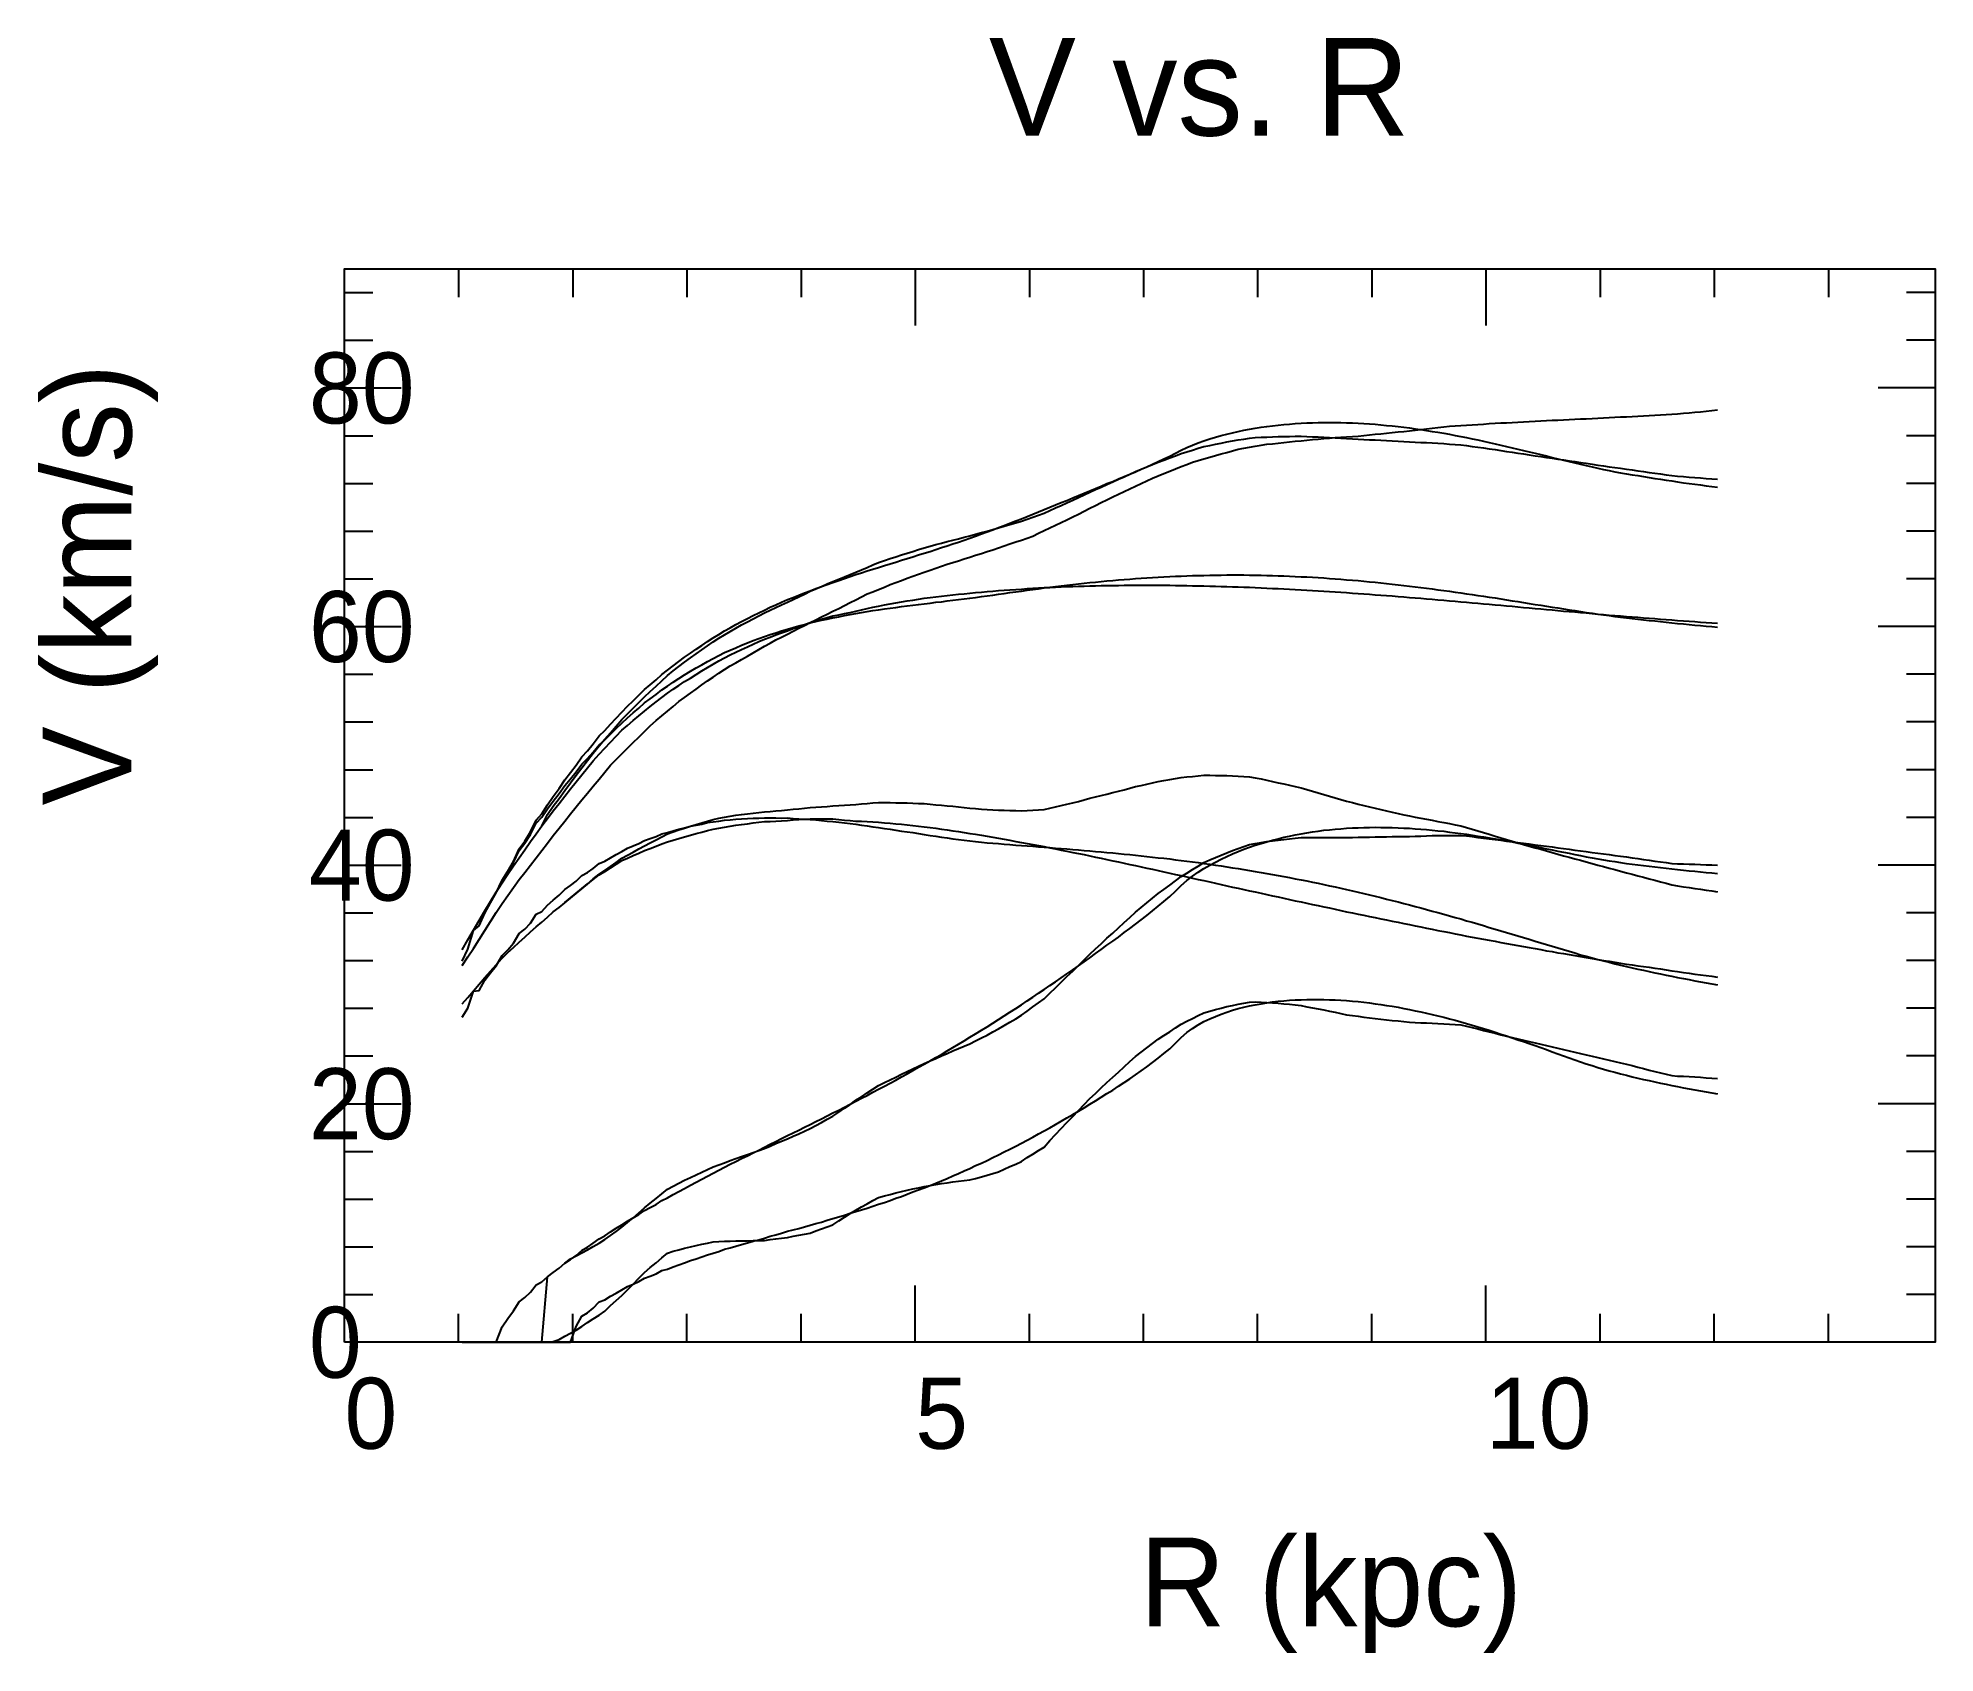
# Model space of a CAD drawing. Extents: x -35 to 179, y -35 to 147.
import ezdxf

# ---------------------------------------------------------------- set-up
doc = ezdxf.new("R2010")
doc.units = 0

msp = doc.modelspace()

# ---------------------------------------------------------------- texts
at = {"color": 0}
for s, height, p in [('V vs. R', 11, (72.6, 135.96)), ('80', 8, (-4, 103.52)), ('60', 8, (-4, 76.64)), ('40', 8, (-4, 49.76)), ('20', 8, (-4, 22.88)), ('0', 8, (-4, -4)), ('0', 8, (0, -12)), ('5', 8, (64.3, -12)), ('10', 8, (128.6, -12)), ('R (kpc)', 10, (89.6, -32))]:
    msp.add_text(s, height=height, dxfattribs=at).set_placement(p)
msp.add_text('V (km/s)', height=10, rotation=90, dxfattribs=at).set_placement((-24, 60.48))

# ---------------------------------------------------------------- linework, layer by layer
at = {"color": 0}
for p, q in [((12.86, 120.96), (12.86, 117.76)), ((25.72, 120.96), (25.72, 117.76)), ((38.58, 120.96), (38.58, 117.76)), ((51.44, 120.96), (51.44, 117.76)), ((64.3, 120.96), (64.3, 114.56)), ((77.16, 120.96), (77.16, 117.76)), ((90.02, 120.96), (90.02, 117.76)), ((102.88, 120.96), (102.88, 117.76)), ((115.74, 120.96), (115.74, 117.76)), ((128.6, 120.96), (128.6, 114.56)), ((141.46, 120.96), (141.46, 117.76)), ((154.32, 120.96), (154.32, 117.76)), ((167.18, 120.96), (167.18, 117.76)), ((0, 118.27), (3.2, 118.27)), ((179.2, 118.27), (176, 118.27)), ((0, 112.89), (3.2, 112.89)), ((179.2, 112.89), (176, 112.89)), ((0, 107.52), (6.4, 107.52)), ((179.2, 107.52), (172.8, 107.52)), ((0, 102.14), (3.2, 102.14)), ((179.2, 102.14), (176, 102.14)), ((0, 96.77), (3.2, 96.77)), ((179.2, 96.77), (176, 96.77)), ((0, 91.39), (3.2, 91.39)), ((179.2, 91.39), (176, 91.39)), ((0, 86.01), (3.2, 86.01)), ((179.2, 86.01), (176, 86.01)), ((0, 80.64), (6.4, 80.64)), ((179.2, 80.64), (172.8, 80.64)), ((0, 75.26), (3.2, 75.26)), ((179.2, 75.26), (176, 75.26)), ((0, 69.89), (3.2, 69.89)), ((179.2, 69.89), (176, 69.89)), ((0, 64.51), (3.2, 64.51)), ((179.2, 64.51), (176, 64.51)), ((0, 59.14), (3.2, 59.14)), ((179.2, 59.14), (176, 59.14)), ((0, 53.76), (6.4, 53.76)), ((179.2, 53.76), (172.8, 53.76)), ((0, 48.38), (3.2, 48.38)), ((179.2, 48.38), (176, 48.38)), ((0, 43.01), (3.2, 43.01)), ((179.2, 43.01), (176, 43.01)), ((0, 37.63), (3.2, 37.63)), ((179.2, 37.63), (176, 37.63)), ((0, 32.26), (3.2, 32.26)), ((179.2, 32.26), (176, 32.26)), ((0, 26.88), (6.4, 26.88)), ((179.2, 26.88), (172.8, 26.88)), ((0, 21.5), (3.2, 21.5)), ((179.2, 21.5), (176, 21.5)), ((0, 16.13), (3.2, 16.13)), ((179.2, 16.13), (176, 16.13)), ((0, 10.75), (3.2, 10.75)), ((179.2, 10.75), (176, 10.75)), ((0, 5.38), (3.2, 5.38)), ((64.3, 0), (64.3, 6.4)), ((128.6, 0), (128.6, 6.4)), ((179.2, 5.38), (176, 5.38)), ((12.86, 0), (12.86, 3.2)), ((25.72, 0), (25.72, 3.2)), ((38.58, 0), (38.58, 3.2)), ((51.44, 0), (51.44, 3.2)), ((77.16, 0), (77.16, 3.2)), ((90.02, 0), (90.02, 3.2)), ((102.88, 0), (102.88, 3.2)), ((115.74, 0), (115.74, 3.2)), ((141.46, 0), (141.46, 3.2)), ((154.32, 0), (154.32, 3.2)), ((167.18, 0), (167.18, 3.2))]:
    msp.add_line(p, q, dxfattribs=at)
msp.add_lwpolyline([(0, 0), (0, 120.96), (179.2, 120.96), (179.2, 0)], close=True, dxfattribs=at)
at = {"color": 6}
for points in [[(13.25, 42.46), (13.89, 43.42), (14.53, 44.38), (15.17, 45.39), (15.82, 46.39), (16.46, 47.41), (17.1, 48.43), (17.75, 49.44), (18.39, 50.34), (19.03, 51.24), (19.68, 52.14), (20.32, 52.94), (20.96, 53.76), (21.6, 54.57), (22.25, 55.41), (22.89, 56.25), (23.53, 57.09), (24.18, 57.91), (24.82, 58.73), (25.46, 59.55), (26.11, 60.34), (26.75, 61.11), (27.39, 61.88), (28.03, 62.65), (28.68, 63.44), (29.32, 64.23), (29.96, 65.01), (30.61, 65.66), (31.25, 66.29), (31.89, 66.93), (32.54, 67.57), (33.18, 68.19), (33.82, 68.82), (34.46, 69.44), (35.11, 70.07), (35.75, 70.59), (36.39, 71.12), (37.04, 71.65), (37.68, 72.18), (38.32, 72.66), (38.97, 73.13), (39.61, 73.6), (40.25, 74.08), (40.89, 74.51), (41.54, 74.95), (42.18, 75.38), (42.82, 75.81), (43.47, 76.2), (44.11, 76.57), (44.75, 76.94), (45.4, 77.31), (46.04, 77.68), (46.68, 78.05), (47.32, 78.42), (47.97, 78.78), (48.61, 79.13), (49.25, 79.46), (49.9, 79.79), (50.54, 80.12), (51.18, 80.44), (51.82, 80.76), (52.47, 81.08), (53.11, 81.4), (53.75, 81.72), (54.4, 82.05), (55.04, 82.37), (55.68, 82.69), (56.33, 83.02), (56.97, 83.34), (57.61, 83.66), (58.25, 83.98), (58.9, 84.31), (59.54, 84.56), (60.18, 84.83), (60.83, 85.09), (61.47, 85.36), (62.11, 85.6), (62.76, 85.84), (63.4, 86.08), (64.04, 86.32), (64.68, 86.55), (65.33, 86.78), (65.97, 87), (66.61, 87.23), (67.26, 87.44), (67.9, 87.65), (68.54, 87.85), (69.19, 88.06), (69.83, 88.26), (70.47, 88.47), (71.11, 88.67), (71.76, 88.87), (72.4, 89.08), (73.04, 89.3), (73.69, 89.52), (74.33, 89.74), (74.97, 89.95), (75.62, 90.17), (76.26, 90.38), (76.9, 90.6), (77.54, 90.82), (78.19, 91.15), (78.83, 91.45), (79.47, 91.75), (80.12, 92.05), (80.76, 92.37), (81.4, 92.68), (82.05, 92.99), (82.69, 93.31), (83.33, 93.64), (83.97, 93.96), (84.62, 94.28), (85.26, 94.61), (85.9, 94.92), (86.55, 95.24), (87.19, 95.56), (87.83, 95.87), (88.48, 96.17), (89.12, 96.47), (89.76, 96.77), (90.4, 97.07), (91.05, 97.34), (91.69, 97.61), (92.33, 97.88), (92.98, 98.15), (93.62, 98.41), (94.26, 98.66), (94.91, 98.91), (95.55, 99.16), (96.19, 99.36), (96.83, 99.55), (97.48, 99.73), (98.12, 99.91), (98.76, 100.09), (99.41, 100.26), (100.05, 100.44), (100.69, 100.61), (101.34, 100.74), (101.98, 100.85), (102.62, 100.96), (103.26, 101.06), (103.91, 101.17), (104.55, 101.23), (105.19, 101.3), (105.84, 101.38), (106.48, 101.45), (107.12, 101.52), (107.77, 101.58), (108.41, 101.65), (109.05, 101.72), (109.69, 101.77), (110.34, 101.83), (110.98, 101.88), (111.62, 101.94), (112.27, 101.98), (112.91, 102.01), (113.55, 102.05), (114.2, 102.09), (114.84, 102.17), (115.48, 102.23), (116.12, 102.3), (116.77, 102.37), (117.41, 102.44), (118.05, 102.5), (118.7, 102.56), (119.34, 102.63), (119.98, 102.7), (120.62, 102.77), (121.27, 102.84), (121.91, 102.91), (122.55, 102.99), (123.2, 103.06), (123.84, 103.13), (124.48, 103.2), (125.13, 103.25), (125.77, 103.29), (126.41, 103.33), (127.05, 103.37), (127.7, 103.42), (128.34, 103.46), (128.98, 103.51), (129.63, 103.55), (130.27, 103.6), (130.91, 103.61), (131.56, 103.64), (132.2, 103.67), (132.84, 103.69), (133.48, 103.74), (134.13, 103.79), (134.77, 103.83), (135.41, 103.87), (136.06, 103.89), (136.7, 103.91), (137.34, 103.94), (137.99, 103.96), (138.63, 103.99), (139.27, 104.03), (139.91, 104.06), (140.56, 104.09), (141.2, 104.13), (141.84, 104.16), (142.49, 104.19), (143.13, 104.23), (143.77, 104.26), (144.42, 104.28), (145.06, 104.31), (145.7, 104.34), (146.34, 104.37), (146.99, 104.41), (147.63, 104.45), (148.27, 104.48), (148.92, 104.53), (149.56, 104.58), (150.2, 104.62), (150.85, 104.67), (151.49, 104.73), (152.13, 104.79), (152.77, 104.85), (153.42, 104.91), (154.06, 104.97), (154.7, 105.04)], [(22.29, 0), (22.89, 0.04), (23.53, 0.09), (24.18, 0.33), (24.82, 0.68), (25.46, 1.03), (26.11, 1.38), (26.75, 1.78), (27.39, 2.21), (28.03, 2.63), (28.68, 3.06), (29.32, 3.49), (29.96, 4.13), (30.61, 4.7), (31.25, 5.28), (31.89, 5.89), (32.54, 6.55), (33.18, 7.21), (33.82, 7.86), (34.46, 8.42), (35.11, 8.96), (35.75, 9.5), (36.39, 10.03), (37.04, 10.25), (37.68, 10.42), (38.32, 10.6), (38.97, 10.77), (39.61, 10.91), (40.25, 11.04), (40.89, 11.18), (41.54, 11.31), (42.18, 11.37), (42.82, 11.39), (43.47, 11.41), (44.11, 11.43), (44.75, 11.44), (45.4, 11.44), (46.04, 11.45), (46.68, 11.45), (47.32, 11.45), (47.97, 11.57), (48.61, 11.66), (49.25, 11.74), (49.9, 11.82), (50.54, 11.95), (51.18, 12.06), (51.82, 12.17), (52.47, 12.29), (53.11, 12.55), (53.75, 12.78), (54.4, 13.01), (55.04, 13.25), (55.68, 13.68), (56.33, 14.08), (56.97, 14.49), (57.61, 14.89), (58.25, 15.25), (58.9, 15.61), (59.54, 15.97), (60.18, 16.33), (60.83, 16.5), (61.47, 16.66), (62.11, 16.83), (62.76, 16.99), (63.4, 17.13), (64.04, 17.27), (64.68, 17.41), (65.33, 17.55), (65.97, 17.66), (66.61, 17.77), (67.26, 17.88), (67.9, 17.98), (68.54, 18.07), (69.19, 18.15), (69.83, 18.22), (70.47, 18.3), (71.11, 18.44), (71.76, 18.63), (72.4, 18.82), (73.04, 19.02), (73.69, 19.21), (74.33, 19.52), (74.97, 19.8), (75.62, 20.08), (76.26, 20.35), (76.9, 20.8), (77.54, 21.2), (78.19, 21.6), (78.83, 22), (79.47, 22.74), (80.12, 23.41), (80.76, 24.08), (81.4, 24.75), (82.05, 25.43), (82.69, 26.1), (83.33, 26.78), (83.97, 27.45), (84.62, 28.04), (85.26, 28.65), (85.9, 29.26), (86.55, 29.87), (87.19, 30.45), (87.83, 31.03), (88.48, 31.62), (89.12, 32.21), (89.76, 32.67), (90.4, 33.16), (91.05, 33.65), (91.69, 34.14), (92.33, 34.56), (92.98, 34.99), (93.62, 35.41), (94.26, 35.84), (94.91, 36.16), (95.55, 36.48), (96.19, 36.8), (96.83, 37.12), (97.48, 37.3), (98.12, 37.48), (98.76, 37.65), (99.41, 37.82), (100.05, 37.96), (100.69, 38.08), (101.34, 38.21), (101.98, 38.33), (102.62, 38.35), (103.26, 38.31), (103.91, 38.28), (104.55, 38.24), (105.19, 38.19), (105.84, 38.13), (106.48, 38.08), (107.12, 38.02), (107.77, 37.96), (108.41, 37.81), (109.05, 37.68), (109.69, 37.56), (110.34, 37.44), (110.98, 37.31), (111.62, 37.18), (112.27, 37.04), (112.91, 36.91), (113.55, 36.83), (114.2, 36.73), (114.84, 36.64), (115.48, 36.54), (116.12, 36.47), (116.77, 36.4), (117.41, 36.33), (118.05, 36.26), (118.7, 36.2), (119.34, 36.14), (119.98, 36.08), (120.62, 36.03), (121.27, 36), (121.91, 35.98), (122.55, 35.95), (123.2, 35.93), (123.84, 35.89), (124.48, 35.84), (125.13, 35.8), (125.77, 35.75), (126.41, 35.62), (127.05, 35.46), (127.7, 35.3), (128.34, 35.14), (128.98, 34.98), (129.63, 34.81), (130.27, 34.65), (130.91, 34.49), (131.56, 34.33), (132.2, 34.18), (132.84, 34.03), (133.48, 33.88), (134.13, 33.73), (134.77, 33.58), (135.41, 33.44), (136.06, 33.29), (136.7, 33.15), (137.34, 32.99), (137.99, 32.84), (138.63, 32.69), (139.27, 32.54), (139.91, 32.39), (140.56, 32.25), (141.2, 32.1), (141.84, 31.95), (142.49, 31.8), (143.13, 31.65), (143.77, 31.5), (144.42, 31.35), (145.06, 31.18), (145.7, 31.01), (146.34, 30.84), (146.99, 30.67), (147.63, 30.52), (148.27, 30.37), (148.92, 30.21), (149.56, 30.06), (150.2, 30), (150.85, 29.97), (151.49, 29.94), (152.13, 29.9), (152.77, 29.86), (153.42, 29.81), (154.06, 29.76), (154.7, 29.72)]]:
    msp.add_lwpolyline(points, dxfattribs=at)
at = {"color": 3}
for points in [[(13.25, 42.95), (13.89, 44.29), (14.53, 46.39), (15.17, 46.92), (15.82, 48.34), (16.46, 49.52), (17.1, 50.64), (17.75, 52.06), (18.39, 53.09), (19.03, 54.18), (19.68, 55.59), (20.32, 56.46), (20.96, 57.5), (21.6, 58.83), (22.25, 59.54), (22.89, 60.55), (23.53, 61.48), (24.18, 62.38), (24.82, 63.36), (25.46, 64.18), (26.11, 65.01), (26.75, 65.95), (27.39, 66.65), (28.03, 67.42), (28.68, 68.32), (29.32, 68.93), (29.96, 69.65), (30.61, 70.33), (31.25, 70.99), (31.89, 71.68), (32.54, 72.28), (33.18, 72.89), (33.82, 73.54), (34.46, 74.07), (35.11, 74.63), (35.75, 75.24), (36.39, 75.71), (37.04, 76.21), (37.68, 76.7), (38.32, 77.18), (38.97, 77.65), (39.61, 78.09), (40.25, 78.52), (40.89, 78.97), (41.54, 79.35), (42.18, 79.75), (42.82, 80.17), (43.47, 80.51), (44.11, 80.86), (44.75, 81.21), (45.4, 81.55), (46.04, 81.88), (46.68, 82.19), (47.32, 82.5), (47.97, 82.81), (48.61, 83.09), (49.25, 83.37), (49.9, 83.67), (50.54, 83.93), (51.18, 84.18), (51.82, 84.43), (52.47, 84.68), (53.11, 84.92), (53.75, 85.16), (54.4, 85.39), (55.04, 85.62), (55.68, 85.84), (56.33, 86.06), (56.97, 86.28), (57.61, 86.49), (58.25, 86.69), (58.9, 86.9), (59.54, 87.11), (60.18, 87.31), (60.83, 87.51), (61.47, 87.71), (62.11, 87.91), (62.76, 88.11), (63.4, 88.31), (64.04, 88.51), (64.68, 88.72), (65.33, 88.91), (65.97, 89.11), (66.61, 89.32), (67.26, 89.53), (67.9, 89.73), (68.54, 89.95), (69.19, 90.16), (69.83, 90.38), (70.47, 90.6), (71.11, 90.84), (71.76, 91.08), (72.4, 91.31), (73.04, 91.55), (73.69, 91.8), (74.33, 92.04), (74.97, 92.29), (75.62, 92.54), (76.26, 92.79), (76.9, 93.05), (77.54, 93.3), (78.19, 93.56), (78.83, 93.83), (79.47, 94.08), (80.12, 94.34), (80.76, 94.61), (81.4, 94.86), (82.05, 95.13), (82.69, 95.4), (83.33, 95.66), (83.97, 95.93), (84.62, 96.2), (85.26, 96.46), (85.9, 96.74), (86.55, 97), (87.19, 97.27), (87.83, 97.55), (88.48, 97.82), (89.12, 98.09), (89.76, 98.37), (90.4, 98.65), (91.05, 98.94), (91.69, 99.23), (92.33, 99.52), (92.98, 99.84), (93.62, 100.16), (94.26, 100.5), (94.91, 100.82), (95.55, 101.09), (96.19, 101.34), (96.83, 101.57), (97.48, 101.78), (98.12, 101.97), (98.76, 102.15), (99.41, 102.32), (100.05, 102.48), (100.69, 102.62), (101.34, 102.75), (101.98, 102.88), (102.62, 102.98), (103.26, 103.09), (103.91, 103.18), (104.55, 103.26), (105.19, 103.34), (105.84, 103.4), (106.48, 103.46), (107.12, 103.51), (107.77, 103.55), (108.41, 103.58), (109.05, 103.61), (109.69, 103.63), (110.34, 103.64), (110.98, 103.64), (111.62, 103.64), (112.27, 103.63), (112.91, 103.61), (113.55, 103.59), (114.2, 103.56), (114.84, 103.52), (115.48, 103.48), (116.12, 103.43), (116.77, 103.37), (117.41, 103.31), (118.05, 103.25), (118.7, 103.17), (119.34, 103.1), (119.98, 103.02), (120.62, 102.93), (121.27, 102.84), (121.91, 102.74), (122.55, 102.63), (123.2, 102.53), (123.84, 102.41), (124.48, 102.3), (125.13, 102.18), (125.77, 102.05), (126.41, 101.93), (127.05, 101.8), (127.7, 101.66), (128.34, 101.52), (128.98, 101.38), (129.63, 101.24), (130.27, 101.09), (130.91, 100.94), (131.56, 100.79), (132.2, 100.64), (132.84, 100.49), (133.48, 100.33), (134.13, 100.17), (134.77, 100.01), (135.41, 99.86), (136.06, 99.7), (136.7, 99.54), (137.34, 99.38), (137.99, 99.23), (138.63, 99.07), (139.27, 98.92), (139.91, 98.77), (140.56, 98.62), (141.2, 98.48), (141.84, 98.35), (142.49, 98.22), (143.13, 98.09), (143.77, 97.97), (144.42, 97.86), (145.06, 97.75), (145.7, 97.64), (146.34, 97.53), (146.99, 97.43), (147.63, 97.33), (148.27, 97.23), (148.92, 97.13), (149.56, 97.04), (150.2, 96.94), (150.85, 96.85), (151.49, 96.76), (152.13, 96.68), (152.77, 96.59), (153.42, 96.51), (154.06, 96.43), (154.7, 96.35)], [(13.25, 42.95), (13.89, 44.29), (14.53, 46.39), (15.17, 46.92), (15.82, 48.34), (16.46, 49.52), (17.1, 50.64), (17.75, 52.03), (18.39, 53.02), (19.03, 54.07), (19.68, 55.4), (20.32, 56.23), (20.96, 57.22), (21.6, 58.47), (22.25, 59.15), (22.89, 60.1), (23.53, 60.98), (24.18, 61.82), (24.82, 62.74), (25.46, 63.49), (26.11, 64.26), (26.75, 65.13), (27.39, 65.79), (28.03, 66.5), (28.68, 67.31), (29.32, 67.87), (29.96, 68.53), (30.61, 69.15), (31.25, 69.75), (31.89, 70.37), (32.54, 70.91), (33.18, 71.45), (33.82, 72.03), (34.46, 72.5), (35.11, 72.99), (35.75, 73.52), (36.39, 73.94), (37.04, 74.37), (37.68, 74.79), (38.32, 75.21), (38.97, 75.61), (39.61, 75.98), (40.25, 76.34), (40.89, 76.72), (41.54, 77.03), (42.18, 77.36), (42.82, 77.7), (43.47, 77.98), (44.11, 78.26), (44.75, 78.53), (45.4, 78.8), (46.04, 79.05), (46.68, 79.29), (47.32, 79.52), (47.97, 79.75), (48.61, 79.95), (49.25, 80.16), (49.9, 80.36), (50.54, 80.54), (51.18, 80.71), (51.82, 80.88), (52.47, 81.05), (53.11, 81.2), (53.75, 81.35), (54.4, 81.49), (55.04, 81.63), (55.68, 81.75), (56.33, 81.88), (56.97, 82.01), (57.61, 82.12), (58.25, 82.22), (58.9, 82.33), (59.54, 82.43), (60.18, 82.53), (60.83, 82.62), (61.47, 82.71), (62.11, 82.8), (62.76, 82.88), (63.4, 82.97), (64.04, 83.05), (64.68, 83.14), (65.33, 83.21), (65.97, 83.29), (66.61, 83.37), (67.26, 83.44), (67.9, 83.52), (68.54, 83.6), (69.19, 83.67), (69.83, 83.75), (70.47, 83.84), (71.11, 83.92), (71.76, 84.02), (72.4, 84.1), (73.04, 84.19), (73.69, 84.28), (74.33, 84.37), (74.97, 84.46), (75.62, 84.55), (76.26, 84.64), (76.9, 84.73), (77.54, 84.82), (78.19, 84.9), (78.83, 84.99), (79.47, 85.07), (80.12, 85.15), (80.76, 85.23), (81.4, 85.3), (82.05, 85.37), (82.69, 85.45), (83.33, 85.52), (83.97, 85.59), (84.62, 85.65), (85.26, 85.71), (85.9, 85.78), (86.55, 85.83), (87.19, 85.89), (87.83, 85.95), (88.48, 85.99), (89.12, 86.04), (89.76, 86.09), (90.4, 86.13), (91.05, 86.17), (91.69, 86.21), (92.33, 86.24), (92.98, 86.28), (93.62, 86.31), (94.26, 86.33), (94.91, 86.36), (95.55, 86.38), (96.19, 86.4), (96.83, 86.41), (97.48, 86.43), (98.12, 86.44), (98.76, 86.44), (99.41, 86.45), (100.05, 86.45), (100.69, 86.45), (101.34, 86.45), (101.98, 86.44), (102.62, 86.43), (103.26, 86.42), (103.91, 86.4), (104.55, 86.39), (105.19, 86.37), (105.84, 86.34), (106.48, 86.32), (107.12, 86.29), (107.77, 86.26), (108.41, 86.23), (109.05, 86.19), (109.69, 86.15), (110.34, 86.11), (110.98, 86.07), (111.62, 86.02), (112.27, 85.97), (112.91, 85.92), (113.55, 85.86), (114.2, 85.81), (114.84, 85.75), (115.48, 85.69), (116.12, 85.63), (116.77, 85.56), (117.41, 85.49), (118.05, 85.42), (118.7, 85.35), (119.34, 85.28), (119.98, 85.2), (120.62, 85.12), (121.27, 85.04), (121.91, 84.96), (122.55, 84.88), (123.2, 84.79), (123.84, 84.7), (124.48, 84.62), (125.13, 84.53), (125.77, 84.43), (126.41, 84.34), (127.05, 84.25), (127.7, 84.15), (128.34, 84.05), (128.98, 83.96), (129.63, 83.86), (130.27, 83.76), (130.91, 83.66), (131.56, 83.55), (132.2, 83.45), (132.84, 83.35), (133.48, 83.25), (134.13, 83.14), (134.77, 83.04), (135.41, 82.94), (136.06, 82.84), (136.7, 82.73), (137.34, 82.63), (137.99, 82.53), (138.63, 82.43), (139.27, 82.33), (139.91, 82.24), (140.56, 82.14), (141.2, 82.05), (141.84, 81.96), (142.49, 81.88), (143.13, 81.79), (143.77, 81.71), (144.42, 81.63), (145.06, 81.56), (145.7, 81.48), (146.34, 81.41), (146.99, 81.34), (147.63, 81.27), (148.27, 81.2), (148.92, 81.13), (149.56, 81.07), (150.2, 81), (150.85, 80.94), (151.49, 80.87), (152.13, 80.81), (152.77, 80.75), (153.42, 80.69), (154.06, 80.63), (154.7, 80.57)], [(13.25, 0), (13.89, 0), (14.53, 0), (15.17, 0), (15.82, 0), (16.46, 0), (17.1, 0), (17.75, 1.73), (18.39, 2.69), (19.03, 3.53), (19.68, 4.56), (20.32, 5.03), (20.96, 5.64), (21.6, 6.46), (22.25, 6.8), (22.89, 7.36), (23.53, 7.87), (24.18, 8.35), (24.82, 8.9), (25.46, 9.34), (26.11, 9.79), (26.75, 10.33), (27.39, 10.71), (28.03, 11.15), (28.68, 11.67), (29.32, 12.01), (29.96, 12.43), (30.61, 12.84), (31.25, 13.24), (31.89, 13.66), (32.54, 14.03), (33.18, 14.41), (33.82, 14.83), (34.46, 15.18), (35.11, 15.54), (35.75, 15.96), (36.39, 16.28), (37.04, 16.64), (37.68, 16.99), (38.32, 17.34), (38.97, 17.7), (39.61, 18.03), (40.25, 18.37), (40.89, 18.73), (41.54, 19.05), (42.18, 19.38), (42.82, 19.74), (43.47, 20.05), (44.11, 20.37), (44.75, 20.69), (45.4, 21.02), (46.04, 21.35), (46.68, 21.66), (47.32, 21.98), (47.97, 22.31), (48.61, 22.62), (49.25, 22.94), (49.9, 23.28), (50.54, 23.59), (51.18, 23.9), (51.82, 24.22), (52.47, 24.55), (53.11, 24.87), (53.75, 25.19), (54.4, 25.51), (55.04, 25.84), (55.68, 26.16), (56.33, 26.49), (56.97, 26.83), (57.61, 27.16), (58.25, 27.49), (58.9, 27.82), (59.54, 28.17), (60.18, 28.5), (60.83, 28.85), (61.47, 29.19), (62.11, 29.54), (62.76, 29.89), (63.4, 30.25), (64.04, 30.61), (64.68, 30.98), (65.33, 31.33), (65.97, 31.7), (66.61, 32.07), (67.26, 32.44), (67.9, 32.82), (68.54, 33.2), (69.19, 33.59), (69.83, 33.97), (70.47, 34.36), (71.11, 34.76), (71.76, 35.16), (72.4, 35.55), (73.04, 35.96), (73.69, 36.37), (74.33, 36.78), (74.97, 37.19), (75.62, 37.61), (76.26, 38.03), (76.9, 38.46), (77.54, 38.88), (78.19, 39.32), (78.83, 39.76), (79.47, 40.18), (80.12, 40.62), (80.76, 41.07), (81.4, 41.51), (82.05, 41.96), (82.69, 42.42), (83.33, 42.87), (83.97, 43.33), (84.62, 43.79), (85.26, 44.25), (85.9, 44.73), (86.55, 45.19), (87.19, 45.66), (87.83, 46.15), (88.48, 46.62), (89.12, 47.11), (89.76, 47.61), (90.4, 48.1), (91.05, 48.61), (91.69, 49.13), (92.33, 49.67), (92.98, 50.24), (93.62, 50.83), (94.26, 51.45), (94.91, 52.02), (95.55, 52.51), (96.19, 52.96), (96.83, 53.38), (97.48, 53.75), (98.12, 54.1), (98.76, 54.43), (99.41, 54.74), (100.05, 55.03), (100.69, 55.29), (101.34, 55.54), (101.98, 55.78), (102.62, 56), (103.26, 56.2), (103.91, 56.4), (104.55, 56.57), (105.19, 56.74), (105.84, 56.9), (106.48, 57.04), (107.12, 57.17), (107.77, 57.29), (108.41, 57.4), (109.05, 57.51), (109.69, 57.59), (110.34, 57.68), (110.98, 57.75), (111.62, 57.81), (112.27, 57.86), (112.91, 57.91), (113.55, 57.95), (114.2, 57.98), (114.84, 58), (115.48, 58.01), (116.12, 58.02), (116.77, 58.01), (117.41, 58.01), (118.05, 57.99), (118.7, 57.97), (119.34, 57.94), (119.98, 57.91), (120.62, 57.86), (121.27, 57.82), (121.91, 57.76), (122.55, 57.7), (123.2, 57.64), (123.84, 57.57), (124.48, 57.49), (125.13, 57.41), (125.77, 57.33), (126.41, 57.24), (127.05, 57.14), (127.7, 57.04), (128.34, 56.94), (128.98, 56.83), (129.63, 56.72), (130.27, 56.61), (130.91, 56.49), (131.56, 56.37), (132.2, 56.25), (132.84, 56.13), (133.48, 56), (134.13, 55.87), (134.77, 55.74), (135.41, 55.61), (136.06, 55.48), (136.7, 55.35), (137.34, 55.22), (137.99, 55.09), (138.63, 54.96), (139.27, 54.83), (139.91, 54.7), (140.56, 54.58), (141.2, 54.47), (141.84, 54.36), (142.49, 54.25), (143.13, 54.15), (143.77, 54.06), (144.42, 53.96), (145.06, 53.88), (145.7, 53.79), (146.34, 53.71), (146.99, 53.63), (147.63, 53.55), (148.27, 53.48), (148.92, 53.4), (149.56, 53.33), (150.2, 53.26), (150.85, 53.2), (151.49, 53.13), (152.13, 53.07), (152.77, 53), (153.42, 52.94), (154.06, 52.88), (154.7, 52.82)]]:
    msp.add_lwpolyline(points, dxfattribs=at)
at = {"color": 4}
for points in [[(13.25, 44.23), (13.89, 45.33), (14.53, 46.42), (15.17, 47.53), (15.82, 48.6), (16.46, 49.66), (17.1, 50.73), (17.75, 51.77), (18.39, 52.75), (19.03, 53.68), (19.68, 54.59), (20.32, 55.5), (20.96, 56.41), (21.6, 57.27), (22.25, 58.17), (22.89, 59.48), (23.53, 60.4), (24.18, 61.28), (24.82, 62.17), (25.46, 63.05), (26.11, 63.9), (26.75, 64.72), (27.39, 65.56), (28.03, 66.39), (28.68, 67.2), (29.32, 67.94), (29.96, 68.68), (30.61, 69.42), (31.25, 70.17), (31.89, 70.79), (32.54, 71.43), (33.18, 72.08), (33.82, 72.71), (34.46, 73.33), (35.11, 73.93), (35.75, 74.53), (36.39, 75.14), (37.04, 75.64), (37.68, 76.14), (38.32, 76.63), (38.97, 77.11), (39.61, 77.57), (40.25, 78.03), (40.89, 78.48), (41.54, 78.93), (42.18, 79.34), (42.82, 79.71), (43.47, 80.1), (44.11, 80.46), (44.75, 80.82), (45.4, 81.17), (46.04, 81.5), (46.68, 81.84), (47.32, 82.17), (47.97, 82.47), (48.61, 82.78), (49.25, 83.08), (49.9, 83.38), (50.54, 83.7), (51.18, 84), (51.82, 84.3), (52.47, 84.61), (53.11, 84.88), (53.75, 85.16), (54.4, 85.44), (55.04, 85.71), (55.68, 85.98), (56.33, 86.24), (56.97, 86.5), (57.61, 86.77), (58.25, 87.04), (58.9, 87.31), (59.54, 87.59), (60.18, 87.85), (60.83, 88.07), (61.47, 88.29), (62.11, 88.49), (62.76, 88.71), (63.4, 88.91), (64.04, 89.11), (64.68, 89.32), (65.33, 89.51), (65.97, 89.69), (66.61, 89.87), (67.26, 90.03), (67.9, 90.21), (68.54, 90.37), (69.19, 90.53), (69.83, 90.7), (70.47, 90.87), (71.11, 91.03), (71.76, 91.22), (72.4, 91.39), (73.04, 91.57), (73.69, 91.76), (74.33, 91.95), (74.97, 92.14), (75.62, 92.33), (76.26, 92.52), (76.9, 92.75), (77.54, 92.97), (78.19, 93.19), (78.83, 93.42), (79.47, 93.71), (80.12, 94), (80.76, 94.29), (81.4, 94.58), (82.05, 94.88), (82.69, 95.18), (83.33, 95.48), (83.97, 95.79), (84.62, 96.07), (85.26, 96.35), (85.9, 96.65), (86.55, 96.94), (87.19, 97.23), (87.83, 97.52), (88.48, 97.8), (89.12, 98.1), (89.76, 98.36), (90.4, 98.62), (91.05, 98.89), (91.69, 99.15), (92.33, 99.39), (92.98, 99.64), (93.62, 99.87), (94.26, 100.12), (94.91, 100.32), (95.55, 100.52), (96.19, 100.72), (96.83, 100.91), (97.48, 101.05), (98.12, 101.19), (98.76, 101.32), (99.41, 101.45), (100.05, 101.56), (100.69, 101.67), (101.34, 101.77), (101.98, 101.88), (102.62, 101.93), (103.26, 101.96), (103.91, 101.99), (104.55, 102.02), (105.19, 102.04), (105.84, 102.05), (106.48, 102.06), (107.12, 102.08), (107.77, 102.08), (108.41, 102.05), (109.05, 102.03), (109.69, 102), (110.34, 101.98), (110.98, 101.94), (111.62, 101.9), (112.27, 101.86), (112.91, 101.82), (113.55, 101.79), (114.2, 101.77), (114.84, 101.73), (115.48, 101.69), (116.12, 101.67), (116.77, 101.64), (117.41, 101.6), (118.05, 101.57), (118.7, 101.53), (119.34, 101.5), (119.98, 101.46), (120.62, 101.42), (121.27, 101.39), (121.91, 101.36), (122.55, 101.33), (123.2, 101.29), (123.84, 101.25), (124.48, 101.2), (125.13, 101.16), (125.77, 101.11), (126.41, 101.02), (127.05, 100.94), (127.7, 100.85), (128.34, 100.76), (128.98, 100.66), (129.63, 100.57), (130.27, 100.47), (130.91, 100.37), (131.56, 100.28), (132.2, 100.18), (132.84, 100.09), (133.48, 99.99), (134.13, 99.89), (134.77, 99.8), (135.41, 99.7), (136.06, 99.61), (136.7, 99.51), (137.34, 99.41), (137.99, 99.32), (138.63, 99.22), (139.27, 99.13), (139.91, 99.03), (140.56, 98.94), (141.2, 98.84), (141.84, 98.75), (142.49, 98.65), (143.13, 98.56), (143.77, 98.47), (144.42, 98.37), (145.06, 98.28), (145.7, 98.19), (146.34, 98.1), (146.99, 98.01), (147.63, 97.92), (148.27, 97.83), (148.92, 97.73), (149.56, 97.64), (150.2, 97.58), (150.85, 97.53), (151.49, 97.48), (152.13, 97.43), (152.77, 97.38), (153.42, 97.33), (154.06, 97.28), (154.7, 97.23)], [(13.25, 44.23), (13.89, 45.33), (14.53, 46.42), (15.17, 47.53), (15.82, 48.6), (16.46, 49.66), (17.1, 50.73), (17.75, 51.77), (18.39, 52.75), (19.03, 53.68), (19.68, 54.59), (20.32, 55.5), (20.96, 56.41), (21.6, 57.27), (22.25, 58.17), (22.89, 59.02), (23.53, 59.89), (24.18, 60.71), (24.82, 61.52), (25.46, 62.34), (26.11, 63.15), (26.75, 63.93), (27.39, 64.73), (28.03, 65.51), (28.68, 66.27), (29.32, 66.95), (29.96, 67.62), (30.61, 68.29), (31.25, 68.96), (31.89, 69.49), (32.54, 70.04), (33.18, 70.59), (33.82, 71.12), (34.46, 71.63), (35.11, 72.14), (35.75, 72.63), (36.39, 73.13), (37.04, 73.57), (37.68, 74), (38.32, 74.43), (38.97, 74.84), (39.61, 75.25), (40.25, 75.65), (40.89, 76.03), (41.54, 76.42), (42.18, 76.78), (42.82, 77.1), (43.47, 77.44), (44.11, 77.76), (44.75, 78.06), (45.4, 78.36), (46.04, 78.65), (46.68, 78.94), (47.32, 79.22), (47.97, 79.45), (48.61, 79.7), (49.25, 79.94), (49.9, 80.17), (50.54, 80.42), (51.18, 80.65), (51.82, 80.88), (52.47, 81.11), (53.11, 81.29), (53.75, 81.48), (54.4, 81.66), (55.04, 81.84), (55.68, 81.97), (56.33, 82.11), (56.97, 82.24), (57.61, 82.38), (58.25, 82.53), (58.9, 82.67), (59.54, 82.82), (60.18, 82.95), (60.83, 83.07), (61.47, 83.19), (62.11, 83.3), (62.76, 83.41), (63.4, 83.52), (64.04, 83.61), (64.68, 83.72), (65.33, 83.82), (65.97, 83.9), (66.61, 83.98), (67.26, 84.05), (67.9, 84.13), (68.54, 84.2), (69.19, 84.27), (69.83, 84.34), (70.47, 84.41), (71.11, 84.47), (71.76, 84.53), (72.4, 84.58), (73.04, 84.64), (73.69, 84.69), (74.33, 84.74), (74.97, 84.78), (75.62, 84.83), (76.26, 84.87), (76.9, 84.91), (77.54, 84.95), (78.19, 84.99), (78.83, 85.03), (79.47, 85.05), (80.12, 85.08), (80.76, 85.11), (81.4, 85.14), (82.05, 85.16), (82.69, 85.19), (83.33, 85.2), (83.97, 85.23), (84.62, 85.24), (85.26, 85.25), (85.9, 85.26), (86.55, 85.27), (87.19, 85.28), (87.83, 85.29), (88.48, 85.29), (89.12, 85.29), (89.76, 85.3), (90.4, 85.3), (91.05, 85.3), (91.69, 85.3), (92.33, 85.29), (92.98, 85.29), (93.62, 85.28), (94.26, 85.27), (94.91, 85.26), (95.55, 85.24), (96.19, 85.23), (96.83, 85.22), (97.48, 85.2), (98.12, 85.18), (98.76, 85.16), (99.41, 85.14), (100.05, 85.12), (100.69, 85.1), (101.34, 85.08), (101.98, 85.06), (102.62, 85.03), (103.26, 85), (103.91, 84.97), (104.55, 84.94), (105.19, 84.91), (105.84, 84.88), (106.48, 84.84), (107.12, 84.81), (107.77, 84.78), (108.41, 84.74), (109.05, 84.71), (109.69, 84.67), (110.34, 84.63), (110.98, 84.59), (111.62, 84.55), (112.27, 84.5), (112.91, 84.46), (113.55, 84.41), (114.2, 84.37), (114.84, 84.32), (115.48, 84.28), (116.12, 84.23), (116.77, 84.19), (117.41, 84.14), (118.05, 84.09), (118.7, 84.04), (119.34, 83.99), (119.98, 83.93), (120.62, 83.88), (121.27, 83.83), (121.91, 83.77), (122.55, 83.72), (123.2, 83.66), (123.84, 83.61), (124.48, 83.55), (125.13, 83.49), (125.77, 83.44), (126.41, 83.38), (127.05, 83.32), (127.7, 83.27), (128.34, 83.21), (128.98, 83.15), (129.63, 83.1), (130.27, 83.04), (130.91, 82.98), (131.56, 82.92), (132.2, 82.86), (132.84, 82.8), (133.48, 82.74), (134.13, 82.68), (134.77, 82.62), (135.41, 82.56), (136.06, 82.51), (136.7, 82.45), (137.34, 82.39), (137.99, 82.33), (138.63, 82.28), (139.27, 82.22), (139.91, 82.17), (140.56, 82.11), (141.2, 82.05), (141.84, 81.99), (142.49, 81.94), (143.13, 81.88), (143.77, 81.83), (144.42, 81.78), (145.06, 81.73), (145.7, 81.68), (146.34, 81.64), (146.99, 81.59), (147.63, 81.54), (148.27, 81.49), (148.92, 81.44), (149.56, 81.39), (150.2, 81.33), (150.85, 81.29), (151.49, 81.24), (152.13, 81.19), (152.77, 81.14), (153.42, 81.1), (154.06, 81.06), (154.7, 81.02)], [(13.25, 0), (13.89, 0), (14.53, 0), (15.17, 0), (15.82, 0), (16.46, 0), (17.1, 0), (17.75, 0), (18.39, 0), (19.03, 0), (19.68, 0), (20.32, 0), (20.96, 0), (21.6, 0), (22.25, 0), (22.89, 7.36), (23.53, 7.87), (24.18, 8.36), (24.82, 8.93), (25.46, 9.4), (26.11, 9.73), (26.75, 10.06), (27.39, 10.42), (28.03, 10.79), (28.68, 11.16), (29.32, 11.57), (29.96, 12.03), (30.61, 12.49), (31.25, 12.98), (31.89, 13.48), (32.54, 14.02), (33.18, 14.58), (33.82, 15.15), (34.46, 15.68), (35.11, 16.2), (35.75, 16.72), (36.39, 17.26), (37.04, 17.6), (37.68, 17.92), (38.32, 18.25), (38.97, 18.56), (39.61, 18.86), (40.25, 19.16), (40.89, 19.45), (41.54, 19.75), (42.18, 20), (42.82, 20.23), (43.47, 20.47), (44.11, 20.7), (44.75, 20.93), (45.4, 21.16), (46.04, 21.37), (46.68, 21.6), (47.32, 21.83), (47.97, 22.11), (48.61, 22.39), (49.25, 22.65), (49.9, 22.92), (50.54, 23.22), (51.18, 23.5), (51.82, 23.79), (52.47, 24.08), (53.11, 24.43), (53.75, 24.78), (54.4, 25.13), (55.04, 25.47), (55.68, 25.93), (56.33, 26.37), (56.97, 26.8), (57.61, 27.26), (58.25, 27.67), (58.9, 28.09), (59.54, 28.52), (60.18, 28.93), (60.83, 29.25), (61.47, 29.57), (62.11, 29.88), (62.76, 30.2), (63.4, 30.5), (64.04, 30.8), (64.68, 31.11), (65.33, 31.41), (65.97, 31.7), (66.61, 31.98), (67.26, 32.26), (67.9, 32.55), (68.54, 32.83), (69.19, 33.1), (69.83, 33.37), (70.47, 33.64), (71.11, 33.95), (71.76, 34.29), (72.4, 34.62), (73.04, 34.96), (73.69, 35.3), (74.33, 35.69), (74.97, 36.08), (75.62, 36.46), (76.26, 36.84), (76.9, 37.32), (77.54, 37.78), (78.19, 38.23), (78.83, 38.69), (79.47, 39.34), (80.12, 39.95), (80.76, 40.58), (81.4, 41.2), (82.05, 41.83), (82.69, 42.46), (83.33, 43.09), (83.97, 43.73), (84.62, 44.31), (85.26, 44.9), (85.9, 45.52), (86.55, 46.11), (87.19, 46.7), (87.83, 47.29), (88.48, 47.87), (89.12, 48.46), (89.76, 48.98), (90.4, 49.5), (91.05, 50.03), (91.69, 50.55), (92.33, 51.02), (92.98, 51.51), (93.62, 51.99), (94.26, 52.47), (94.91, 52.87), (95.55, 53.26), (96.19, 53.66), (96.83, 54.05), (97.48, 54.34), (98.12, 54.62), (98.76, 54.89), (99.41, 55.16), (100.05, 55.4), (100.69, 55.63), (101.34, 55.85), (101.98, 56.07), (102.62, 56.21), (103.26, 56.31), (103.91, 56.41), (104.55, 56.51), (105.19, 56.59), (105.84, 56.66), (106.48, 56.73), (107.12, 56.8), (107.77, 56.86), (108.41, 56.86), (109.05, 56.87), (109.69, 56.88), (110.34, 56.89), (110.98, 56.89), (111.62, 56.89), (112.27, 56.88), (112.91, 56.88), (113.55, 56.89), (114.2, 56.9), (114.84, 56.91), (115.48, 56.91), (116.12, 56.93), (116.77, 56.94), (117.41, 56.96), (118.05, 56.97), (118.7, 56.98), (119.34, 56.99), (119.98, 57), (120.62, 57.01), (121.27, 57.04), (121.91, 57.06), (122.55, 57.08), (123.2, 57.1), (123.84, 57.11), (124.48, 57.11), (125.13, 57.11), (125.77, 57.1), (126.41, 57.05), (127.05, 56.97), (127.7, 56.89), (128.34, 56.81), (128.98, 56.73), (129.63, 56.64), (130.27, 56.56), (130.91, 56.47), (131.56, 56.39), (132.2, 56.31), (132.84, 56.22), (133.48, 56.14), (134.13, 56.05), (134.77, 55.97), (135.41, 55.89), (136.06, 55.81), (136.7, 55.72), (137.34, 55.63), (137.99, 55.55), (138.63, 55.46), (139.27, 55.37), (139.91, 55.28), (140.56, 55.2), (141.2, 55.11), (141.84, 55.03), (142.49, 54.94), (143.13, 54.85), (143.77, 54.77), (144.42, 54.68), (145.06, 54.58), (145.7, 54.49), (146.34, 54.39), (146.99, 54.3), (147.63, 54.21), (148.27, 54.12), (148.92, 54.04), (149.56, 53.95), (150.2, 53.92), (150.85, 53.9), (151.49, 53.88), (152.13, 53.86), (152.77, 53.84), (153.42, 53.81), (154.06, 53.79), (154.7, 53.76)]]:
    msp.add_lwpolyline(points, dxfattribs=at)
at = {"color": 1}
msp.add_lwpolyline([(13.25, 38.12), (13.89, 38.86), (14.53, 39.6), (15.17, 40.35), (15.82, 41.09), (16.46, 41.81), (17.1, 42.54), (17.75, 43.26), (18.39, 43.9), (19.03, 44.48), (19.68, 45.07), (20.32, 45.65), (20.96, 46.23), (21.6, 46.79), (22.25, 47.35), (22.89, 47.91), (23.53, 48.48), (24.18, 48.99), (24.82, 49.53), (25.46, 50.06), (26.11, 50.6), (26.75, 51.13), (27.39, 51.66), (28.03, 52.2), (28.68, 52.74), (29.32, 53.16), (29.96, 53.62), (30.61, 54.07), (31.25, 54.54), (31.89, 54.87), (32.54, 55.22), (33.18, 55.58), (33.82, 55.94), (34.46, 56.27), (35.11, 56.61), (35.75, 56.94), (36.39, 57.28), (37.04, 57.51), (37.68, 57.72), (38.32, 57.93), (38.97, 58.15), (39.61, 58.34), (40.25, 58.53), (40.89, 58.72), (41.54, 58.91), (42.18, 59.05), (42.82, 59.15), (43.47, 59.26), (44.11, 59.37), (44.75, 59.46), (45.4, 59.54), (46.04, 59.62), (46.68, 59.7), (47.32, 59.78), (47.97, 59.82), (48.61, 59.87), (49.25, 59.92), (49.9, 59.98), (50.54, 60.05), (51.18, 60.11), (51.82, 60.18), (52.47, 60.25), (53.11, 60.29), (53.75, 60.33), (54.4, 60.38), (55.04, 60.43), (55.68, 60.46), (56.33, 60.5), (56.97, 60.54), (57.61, 60.59), (58.25, 60.65), (58.9, 60.71), (59.54, 60.77), (60.18, 60.83), (60.83, 60.82), (61.47, 60.81), (62.11, 60.79), (62.76, 60.78), (63.4, 60.76), (64.04, 60.73), (64.68, 60.71), (65.33, 60.69), (65.97, 60.63), (66.61, 60.57), (67.26, 60.51), (67.9, 60.45), (68.54, 60.39), (69.19, 60.32), (69.83, 60.25), (70.47, 60.18), (71.11, 60.13), (71.76, 60.08), (72.4, 60.04), (73.04, 60), (73.69, 59.95), (74.33, 59.94), (74.97, 59.92), (75.62, 59.9), (76.26, 59.89), (76.9, 59.93), (77.54, 59.96), (78.19, 59.99), (78.83, 60.02), (79.47, 60.18), (80.12, 60.31), (80.76, 60.46), (81.4, 60.62), (82.05, 60.78), (82.69, 60.94), (83.33, 61.12), (83.97, 61.3), (84.62, 61.44), (85.26, 61.6), (85.9, 61.76), (86.55, 61.94), (87.19, 62.1), (87.83, 62.26), (88.48, 62.44), (89.12, 62.62), (89.76, 62.74), (90.4, 62.88), (91.05, 63.02), (91.69, 63.17), (92.33, 63.28), (92.98, 63.39), (93.62, 63.51), (94.26, 63.63), (94.91, 63.69), (95.55, 63.76), (96.19, 63.83), (96.83, 63.9), (97.48, 63.89), (98.12, 63.87), (98.76, 63.86), (99.41, 63.85), (100.05, 63.81), (100.69, 63.78), (101.34, 63.74), (101.98, 63.7), (102.62, 63.6), (103.26, 63.47), (103.91, 63.33), (104.55, 63.19), (105.19, 63.05), (105.84, 62.91), (106.48, 62.76), (107.12, 62.62), (107.77, 62.47), (108.41, 62.27), (109.05, 62.09), (109.69, 61.91), (110.34, 61.72), (110.98, 61.53), (111.62, 61.34), (112.27, 61.15), (112.91, 60.96), (113.55, 60.8), (114.2, 60.63), (114.84, 60.47), (115.48, 60.31), (116.12, 60.16), (116.77, 60.01), (117.41, 59.87), (118.05, 59.72), (118.7, 59.58), (119.34, 59.44), (119.98, 59.3), (120.62, 59.16), (121.27, 59.04), (121.91, 58.92), (122.55, 58.81), (123.2, 58.69), (123.84, 58.57), (124.48, 58.44), (125.13, 58.31), (125.77, 58.18), (126.41, 58), (127.05, 57.81), (127.7, 57.61), (128.34, 57.42), (128.98, 57.23), (129.63, 57.03), (130.27, 56.84), (130.91, 56.65), (131.56, 56.46), (132.2, 56.27), (132.84, 56.09), (133.48, 55.9), (134.13, 55.72), (134.77, 55.54), (135.41, 55.36), (136.06, 55.18), (136.7, 55), (137.34, 54.82), (137.99, 54.65), (138.63, 54.47), (139.27, 54.3), (139.91, 54.12), (140.56, 53.95), (141.2, 53.77), (141.84, 53.6), (142.49, 53.42), (143.13, 53.25), (143.77, 53.07), (144.42, 52.9), (145.06, 52.73), (145.7, 52.56), (146.34, 52.39), (146.99, 52.22), (147.63, 52.05), (148.27, 51.88), (148.92, 51.71), (149.56, 51.53), (150.2, 51.42), (150.85, 51.33), (151.49, 51.23), (152.13, 51.14), (152.77, 51.04), (153.42, 50.94), (154.06, 50.85), (154.7, 50.75)], dxfattribs=at)
at = {"color": 2}
for points in [[(13.25, 38.12), (13.89, 38.86), (14.53, 39.6), (15.17, 40.35), (15.82, 41.09), (16.46, 41.81), (17.1, 42.54), (17.75, 43.26), (18.39, 43.9), (19.03, 44.48), (19.68, 45.07), (20.32, 45.65), (20.96, 46.23), (21.6, 46.79), (22.25, 47.35), (22.89, 47.91), (23.53, 48.48), (24.18, 48.99), (24.82, 49.53), (25.46, 50.06), (26.11, 50.6), (26.75, 51.13), (27.39, 51.66), (28.03, 52.2), (28.68, 52.74), (29.32, 53.16), (29.96, 53.62), (30.61, 54.07), (31.25, 54.54), (31.89, 54.87), (32.54, 55.22), (33.18, 55.58), (33.82, 55.94), (34.46, 56.27), (35.11, 56.61), (35.75, 56.94), (36.39, 57.28), (37.04, 57.51), (37.68, 57.72), (38.32, 57.93), (38.97, 58.15), (39.61, 58.34), (40.25, 58.53), (40.89, 58.72), (41.54, 58.91), (42.18, 59.05), (42.82, 59.15), (43.47, 59.26), (44.11, 59.37), (44.75, 59.46), (45.4, 59.54), (46.04, 59.62), (46.68, 59.7), (47.32, 59.78), (47.97, 59.82), (48.61, 59.87), (49.25, 59.92), (49.9, 59.98), (50.54, 60.05), (51.18, 60.11), (51.82, 60.18), (52.47, 60.25), (53.11, 60.29), (53.75, 60.33), (54.4, 60.38), (55.04, 60.43), (55.68, 60.46), (56.33, 60.5), (56.97, 60.54), (57.61, 60.59), (58.25, 60.65), (58.9, 60.71), (59.54, 60.77), (60.18, 60.83), (60.83, 60.82), (61.47, 60.81), (62.11, 60.79), (62.76, 60.78), (63.4, 60.76), (64.04, 60.73), (64.68, 60.71), (65.33, 60.69), (65.97, 60.63), (66.61, 60.57), (67.26, 60.51), (67.9, 60.45), (68.54, 60.39), (69.19, 60.32), (69.83, 60.25), (70.47, 60.18), (71.11, 60.13), (71.76, 60.08), (72.4, 60.04), (73.04, 60), (73.69, 59.95), (74.33, 59.94), (74.97, 59.92), (75.62, 59.9), (76.26, 59.89), (76.9, 59.93), (77.54, 59.96), (78.19, 59.99), (78.83, 60.02), (79.47, 60.18), (80.12, 60.31), (80.76, 60.46), (81.4, 60.62), (82.05, 60.78), (82.69, 60.94), (83.33, 61.12), (83.97, 61.3), (84.62, 61.44), (85.26, 61.6), (85.9, 61.76), (86.55, 61.94), (87.19, 62.1), (87.83, 62.26), (88.48, 62.44), (89.12, 62.62), (89.76, 62.74), (90.4, 62.88), (91.05, 63.02), (91.69, 63.17), (92.33, 63.28), (92.98, 63.39), (93.62, 63.51), (94.26, 63.63), (94.91, 63.69), (95.55, 63.76), (96.19, 63.83), (96.83, 63.9), (97.48, 63.89), (98.12, 63.87), (98.76, 63.86), (99.41, 63.85), (100.05, 63.81), (100.69, 63.78), (101.34, 63.74), (101.98, 63.7), (102.62, 63.6), (103.26, 63.47), (103.91, 63.33), (104.55, 63.19), (105.19, 63.05), (105.84, 62.91), (106.48, 62.76), (107.12, 62.62), (107.77, 62.47), (108.41, 62.27), (109.05, 62.09), (109.69, 61.91), (110.34, 61.72), (110.98, 61.53), (111.62, 61.34), (112.27, 61.15), (112.91, 60.96), (113.55, 60.8), (114.2, 60.63), (114.84, 60.47), (115.48, 60.31), (116.12, 60.16), (116.77, 60.01), (117.41, 59.87), (118.05, 59.72), (118.7, 59.58), (119.34, 59.44), (119.98, 59.3), (120.62, 59.16), (121.27, 59.04), (121.91, 58.92), (122.55, 58.81), (123.2, 58.69), (123.84, 58.57), (124.48, 58.44), (125.13, 58.31), (125.77, 58.18), (126.41, 58), (127.05, 57.81), (127.7, 57.61), (128.34, 57.42), (128.98, 57.23), (129.63, 57.03), (130.27, 56.84), (130.91, 56.65), (131.56, 56.46), (132.2, 56.27), (132.84, 56.09), (133.48, 55.9), (134.13, 55.72), (134.77, 55.54), (135.41, 55.36), (136.06, 55.18), (136.7, 55), (137.34, 54.82), (137.99, 54.65), (138.63, 54.47), (139.27, 54.3), (139.91, 54.12), (140.56, 53.95), (141.2, 53.77), (141.84, 53.6), (142.49, 53.42), (143.13, 53.25), (143.77, 53.07), (144.42, 52.9), (145.06, 52.73), (145.7, 52.56), (146.34, 52.39), (146.99, 52.22), (147.63, 52.05), (148.27, 51.88), (148.92, 51.71), (149.56, 51.53), (150.2, 51.42), (150.85, 51.33), (151.49, 51.23), (152.13, 51.14), (152.77, 51.04), (153.42, 50.94), (154.06, 50.85), (154.7, 50.75)], [(13.25, 36.64), (13.89, 37.64), (14.53, 39.57), (15.17, 39.64), (15.82, 40.78), (16.46, 41.64), (17.1, 42.43), (17.75, 43.57), (18.39, 44.23), (19.03, 44.95), (19.68, 46.05), (20.32, 46.53), (20.96, 47.22), (21.6, 48.25), (22.25, 48.55), (22.89, 49.24), (23.53, 49.82), (24.18, 50.36), (24.82, 51.02), (25.46, 51.48), (26.11, 51.96), (26.75, 52.59), (27.39, 52.94), (28.03, 53.37), (28.68, 53.96), (29.32, 54.2), (29.96, 54.6), (30.61, 54.95), (31.25, 55.28), (31.89, 55.66), (32.54, 55.93), (33.18, 56.21), (33.82, 56.55), (34.46, 56.75), (35.11, 56.99), (35.75, 57.3), (36.39, 57.43), (37.04, 57.63), (37.68, 57.81), (38.32, 57.97), (38.97, 58.15), (39.61, 58.27), (40.25, 58.39), (40.89, 58.55), (41.54, 58.62), (42.18, 58.71), (42.82, 58.84), (43.47, 58.87), (44.11, 58.93), (44.75, 58.97), (45.4, 59.01), (46.04, 59.05), (46.68, 59.06), (47.32, 59.07), (47.97, 59.1), (48.61, 59.07), (49.25, 59.06), (49.9, 59.07), (50.54, 59.02), (51.18, 58.98), (51.82, 58.94), (52.47, 58.9), (53.11, 58.85), (53.75, 58.79), (54.4, 58.73), (55.04, 58.67), (55.68, 58.59), (56.33, 58.51), (56.97, 58.45), (57.61, 58.36), (58.25, 58.27), (58.9, 58.18), (59.54, 58.09), (60.18, 58), (60.83, 57.9), (61.47, 57.8), (62.11, 57.71), (62.76, 57.6), (63.4, 57.5), (64.04, 57.42), (64.68, 57.31), (65.33, 57.21), (65.97, 57.11), (66.61, 57.01), (67.26, 56.92), (67.9, 56.82), (68.54, 56.73), (69.19, 56.65), (69.83, 56.56), (70.47, 56.49), (71.11, 56.42), (71.76, 56.36), (72.4, 56.29), (73.04, 56.23), (73.69, 56.18), (74.33, 56.13), (74.97, 56.07), (75.62, 56.02), (76.26, 55.98), (76.9, 55.93), (77.54, 55.88), (78.19, 55.83), (78.83, 55.78), (79.47, 55.73), (80.12, 55.68), (80.76, 55.63), (81.4, 55.58), (82.05, 55.53), (82.69, 55.48), (83.33, 55.42), (83.97, 55.37), (84.62, 55.31), (85.26, 55.26), (85.9, 55.2), (86.55, 55.14), (87.19, 55.07), (87.83, 55.01), (88.48, 54.95), (89.12, 54.88), (89.76, 54.82), (90.4, 54.75), (91.05, 54.67), (91.69, 54.6), (92.33, 54.53), (92.98, 54.45), (93.62, 54.37), (94.26, 54.29), (94.91, 54.21), (95.55, 54.12), (96.19, 54.04), (96.83, 53.95), (97.48, 53.86), (98.12, 53.76), (98.76, 53.67), (99.41, 53.57), (100.05, 53.47), (100.69, 53.37), (101.34, 53.27), (101.98, 53.16), (102.62, 53.05), (103.26, 52.94), (103.91, 52.83), (104.55, 52.71), (105.19, 52.6), (105.84, 52.48), (106.48, 52.36), (107.12, 52.23), (107.77, 52.11), (108.41, 51.98), (109.05, 51.85), (109.69, 51.71), (110.34, 51.58), (110.98, 51.44), (111.62, 51.3), (112.27, 51.16), (112.91, 51.01), (113.55, 50.87), (114.2, 50.72), (114.84, 50.57), (115.48, 50.41), (116.12, 50.26), (116.77, 50.1), (117.41, 49.94), (118.05, 49.78), (118.7, 49.61), (119.34, 49.45), (119.98, 49.28), (120.62, 49.11), (121.27, 48.94), (121.91, 48.77), (122.55, 48.59), (123.2, 48.41), (123.84, 48.24), (124.48, 48.05), (125.13, 47.87), (125.77, 47.69), (126.41, 47.5), (127.05, 47.32), (127.7, 47.13), (128.34, 46.94), (128.98, 46.75), (129.63, 46.56), (130.27, 46.37), (130.91, 46.18), (131.56, 45.98), (132.2, 45.79), (132.84, 45.59), (133.48, 45.4), (134.13, 45.2), (134.77, 45.01), (135.41, 44.82), (136.06, 44.62), (136.7, 44.43), (137.34, 44.24), (137.99, 44.05), (138.63, 43.86), (139.27, 43.67), (139.91, 43.49), (140.56, 43.31), (141.2, 43.14), (141.84, 42.97), (142.49, 42.81), (143.13, 42.65), (143.77, 42.49), (144.42, 42.34), (145.06, 42.19), (145.7, 42.05), (146.34, 41.91), (146.99, 41.77), (147.63, 41.63), (148.27, 41.5), (148.92, 41.36), (149.56, 41.23), (150.2, 41.11), (150.85, 40.98), (151.49, 40.86), (152.13, 40.73), (152.77, 40.61), (153.42, 40.49), (154.06, 40.38), (154.7, 40.26)], [(13.25, 0), (13.89, 0), (14.53, 0), (15.17, 0), (15.82, 0), (16.46, 0), (17.1, 0), (17.75, 0), (18.39, 0), (19.03, 0), (19.68, 0), (20.32, 0), (20.96, 0), (21.6, 0), (22.25, 0), (22.89, 0), (23.53, 0), (24.18, 0), (24.82, 0), (25.46, 0), (26.11, 1.79), (26.75, 2.94), (27.39, 3.32), (28.03, 3.84), (28.68, 4.57), (29.32, 4.77), (29.96, 5.19), (30.61, 5.55), (31.25, 5.89), (31.89, 6.29), (32.54, 6.56), (33.18, 6.86), (33.82, 7.24), (34.46, 7.45), (35.11, 7.71), (35.75, 8.08), (36.39, 8.24), (37.04, 8.49), (37.68, 8.72), (38.32, 8.95), (38.97, 9.21), (39.61, 9.4), (40.25, 9.61), (40.89, 9.87), (41.54, 10.03), (42.18, 10.23), (42.82, 10.49), (43.47, 10.63), (44.11, 10.82), (44.75, 11.01), (45.4, 11.19), (46.04, 11.39), (46.68, 11.56), (47.32, 11.74), (47.97, 11.95), (48.61, 12.1), (49.25, 12.28), (49.9, 12.5), (50.54, 12.65), (51.18, 12.82), (51.82, 13), (52.47, 13.19), (53.11, 13.38), (53.75, 13.55), (54.4, 13.74), (55.04, 13.95), (55.68, 14.12), (56.33, 14.31), (56.97, 14.54), (57.61, 14.72), (58.25, 14.91), (58.9, 15.12), (59.54, 15.33), (60.18, 15.55), (60.83, 15.76), (61.47, 15.98), (62.11, 16.22), (62.76, 16.44), (63.4, 16.68), (64.04, 16.94), (64.68, 17.17), (65.33, 17.41), (65.97, 17.67), (66.61, 17.93), (67.26, 18.2), (67.9, 18.46), (68.54, 18.74), (69.19, 19.02), (69.83, 19.3), (70.47, 19.59), (71.11, 19.9), (71.76, 20.19), (72.4, 20.49), (73.04, 20.8), (73.69, 21.12), (74.33, 21.44), (74.97, 21.76), (75.62, 22.09), (76.26, 22.43), (76.9, 22.77), (77.54, 23.11), (78.19, 23.47), (78.83, 23.82), (79.47, 24.17), (80.12, 24.54), (80.76, 24.91), (81.4, 25.28), (82.05, 25.65), (82.69, 26.04), (83.33, 26.42), (83.97, 26.81), (84.62, 27.21), (85.26, 27.61), (85.9, 28.02), (86.55, 28.42), (87.19, 28.84), (87.83, 29.27), (88.48, 29.7), (89.12, 30.13), (89.76, 30.58), (90.4, 31.04), (91.05, 31.51), (91.69, 32), (92.33, 32.53), (92.98, 33.08), (93.62, 33.69), (94.26, 34.33), (94.91, 34.9), (95.55, 35.37), (96.19, 35.77), (96.83, 36.13), (97.48, 36.44), (98.12, 36.72), (98.76, 36.98), (99.41, 37.2), (100.05, 37.41), (100.69, 37.59), (101.34, 37.75), (101.98, 37.9), (102.62, 38.03), (103.26, 38.15), (103.91, 38.25), (104.55, 38.34), (105.19, 38.42), (105.84, 38.48), (106.48, 38.53), (107.12, 38.57), (107.77, 38.6), (108.41, 38.62), (109.05, 38.63), (109.69, 38.63), (110.34, 38.62), (110.98, 38.6), (111.62, 38.57), (112.27, 38.53), (112.91, 38.49), (113.55, 38.44), (114.2, 38.38), (114.84, 38.31), (115.48, 38.23), (116.12, 38.15), (116.77, 38.05), (117.41, 37.96), (118.05, 37.85), (118.7, 37.74), (119.34, 37.62), (119.98, 37.5), (120.62, 37.36), (121.27, 37.23), (121.91, 37.08), (122.55, 36.93), (123.2, 36.78), (123.84, 36.62), (124.48, 36.45), (125.13, 36.28), (125.77, 36.1), (126.41, 35.92), (127.05, 35.73), (127.7, 35.54), (128.34, 35.35), (128.98, 35.15), (129.63, 34.94), (130.27, 34.73), (130.91, 34.52), (131.56, 34.31), (132.2, 34.09), (132.84, 33.87), (133.48, 33.65), (134.13, 33.42), (134.77, 33.2), (135.41, 32.97), (136.06, 32.74), (136.7, 32.51), (137.34, 32.28), (137.99, 32.06), (138.63, 31.83), (139.27, 31.61), (139.91, 31.39), (140.56, 31.18), (141.2, 30.97), (141.84, 30.78), (142.49, 30.59), (143.13, 30.42), (143.77, 30.25), (144.42, 30.08), (145.06, 29.92), (145.7, 29.77), (146.34, 29.62), (146.99, 29.48), (147.63, 29.34), (148.27, 29.2), (148.92, 29.07), (149.56, 28.93), (150.2, 28.81), (150.85, 28.68), (151.49, 28.56), (152.13, 28.44), (152.77, 28.32), (153.42, 28.21), (154.06, 28.09), (154.7, 27.98)]]:
    msp.add_lwpolyline(points, dxfattribs=at)
at = {"color": 5}
msp.add_lwpolyline([(13.25, 38.12), (13.89, 38.86), (14.53, 39.6), (15.17, 40.35), (15.82, 41.09), (16.46, 41.81), (17.1, 42.54), (17.75, 43.26), (18.39, 43.9), (19.03, 44.48), (19.68, 45.07), (20.32, 45.65), (20.96, 46.23), (21.6, 46.79), (22.25, 47.35), (22.89, 47.91), (23.53, 48.48), (24.18, 48.99), (24.82, 49.52), (25.46, 50.05), (26.11, 50.58), (26.75, 51.1), (27.39, 51.62), (28.03, 52.13), (28.68, 52.65), (29.32, 53.05), (29.96, 53.46), (30.61, 53.87), (31.25, 54.28), (31.89, 54.55), (32.54, 54.83), (33.18, 55.11), (33.82, 55.39), (34.46, 55.64), (35.11, 55.89), (35.75, 56.15), (36.39, 56.4), (37.04, 56.59), (37.68, 56.77), (38.32, 56.96), (38.97, 57.14), (39.61, 57.31), (40.25, 57.48), (40.89, 57.65), (41.54, 57.81), (42.18, 57.94), (42.82, 58.05), (43.47, 58.15), (44.11, 58.26), (44.75, 58.35), (45.4, 58.43), (46.04, 58.51), (46.68, 58.59), (47.32, 58.67), (47.97, 58.69), (48.61, 58.72), (49.25, 58.76), (49.9, 58.8), (50.54, 58.85), (51.18, 58.89), (51.82, 58.94), (52.47, 58.98), (53.11, 58.97), (53.75, 58.96), (54.4, 58.96), (55.04, 58.96), (55.68, 58.89), (56.33, 58.84), (56.97, 58.78), (57.61, 58.73), (58.25, 58.7), (58.9, 58.66), (59.54, 58.63), (60.18, 58.6), (60.83, 58.54), (61.47, 58.48), (62.11, 58.42), (62.76, 58.36), (63.4, 58.29), (64.04, 58.23), (64.68, 58.16), (65.33, 58.09), (65.97, 58), (66.61, 57.91), (67.26, 57.81), (67.9, 57.72), (68.54, 57.62), (69.19, 57.53), (69.83, 57.43), (70.47, 57.33), (71.11, 57.23), (71.76, 57.12), (72.4, 57.01), (73.04, 56.9), (73.69, 56.79), (74.33, 56.67), (74.97, 56.56), (75.62, 56.44), (76.26, 56.32), (76.9, 56.2), (77.54, 56.08), (78.19, 55.96), (78.83, 55.84), (79.47, 55.71), (80.12, 55.59), (80.76, 55.46), (81.4, 55.33), (82.05, 55.2), (82.69, 55.07), (83.33, 54.94), (83.97, 54.81), (84.62, 54.67), (85.26, 54.53), (85.9, 54.39), (86.55, 54.26), (87.19, 54.12), (87.83, 53.98), (88.48, 53.84), (89.12, 53.7), (89.76, 53.56), (90.4, 53.43), (91.05, 53.29), (91.69, 53.15), (92.33, 53.01), (92.98, 52.86), (93.62, 52.72), (94.26, 52.58), (94.91, 52.43), (95.55, 52.29), (96.19, 52.15), (96.83, 52.01), (97.48, 51.87), (98.12, 51.72), (98.76, 51.58), (99.41, 51.44), (100.05, 51.29), (100.69, 51.16), (101.34, 51.02), (101.98, 50.88), (102.62, 50.74), (103.26, 50.6), (103.91, 50.45), (104.55, 50.31), (105.19, 50.17), (105.84, 50.03), (106.48, 49.89), (107.12, 49.75), (107.77, 49.61), (108.41, 49.48), (109.05, 49.34), (109.69, 49.21), (110.34, 49.07), (110.98, 48.93), (111.62, 48.79), (112.27, 48.65), (112.91, 48.51), (113.55, 48.37), (114.2, 48.24), (114.84, 48.11), (115.48, 47.98), (116.12, 47.84), (116.77, 47.71), (117.41, 47.58), (118.05, 47.45), (118.7, 47.32), (119.34, 47.19), (119.98, 47.06), (120.62, 46.92), (121.27, 46.79), (121.91, 46.67), (122.55, 46.54), (123.2, 46.41), (123.84, 46.28), (124.48, 46.15), (125.13, 46.03), (125.77, 45.9), (126.41, 45.77), (127.05, 45.66), (127.7, 45.54), (128.34, 45.42), (128.98, 45.3), (129.63, 45.18), (130.27, 45.06), (130.91, 44.94), (131.56, 44.82), (132.2, 44.7), (132.84, 44.58), (133.48, 44.47), (134.13, 44.35), (134.77, 44.24), (135.41, 44.12), (136.06, 44.01), (136.7, 43.89), (137.34, 43.79), (137.99, 43.68), (138.63, 43.57), (139.27, 43.47), (139.91, 43.36), (140.56, 43.25), (141.2, 43.14), (141.84, 43.03), (142.49, 42.93), (143.13, 42.82), (143.77, 42.72), (144.42, 42.61), (145.06, 42.52), (145.7, 42.43), (146.34, 42.35), (146.99, 42.26), (147.63, 42.16), (148.27, 42.06), (148.92, 41.96), (149.56, 41.86), (150.2, 41.76), (150.85, 41.67), (151.49, 41.58), (152.13, 41.48), (152.77, 41.39), (153.42, 41.31), (154.06, 41.23), (154.7, 41.14)], dxfattribs=at)

msp.set_redraw_order([(e.dxf.handle, doc.entitydb.next_handle()) for e in msp.query("TEXT MTEXT ATTDEF DIMENSION ARC_DIMENSION")])  # texts and dimensions are drawn at this point

doc.saveas('drawing.dxf')
